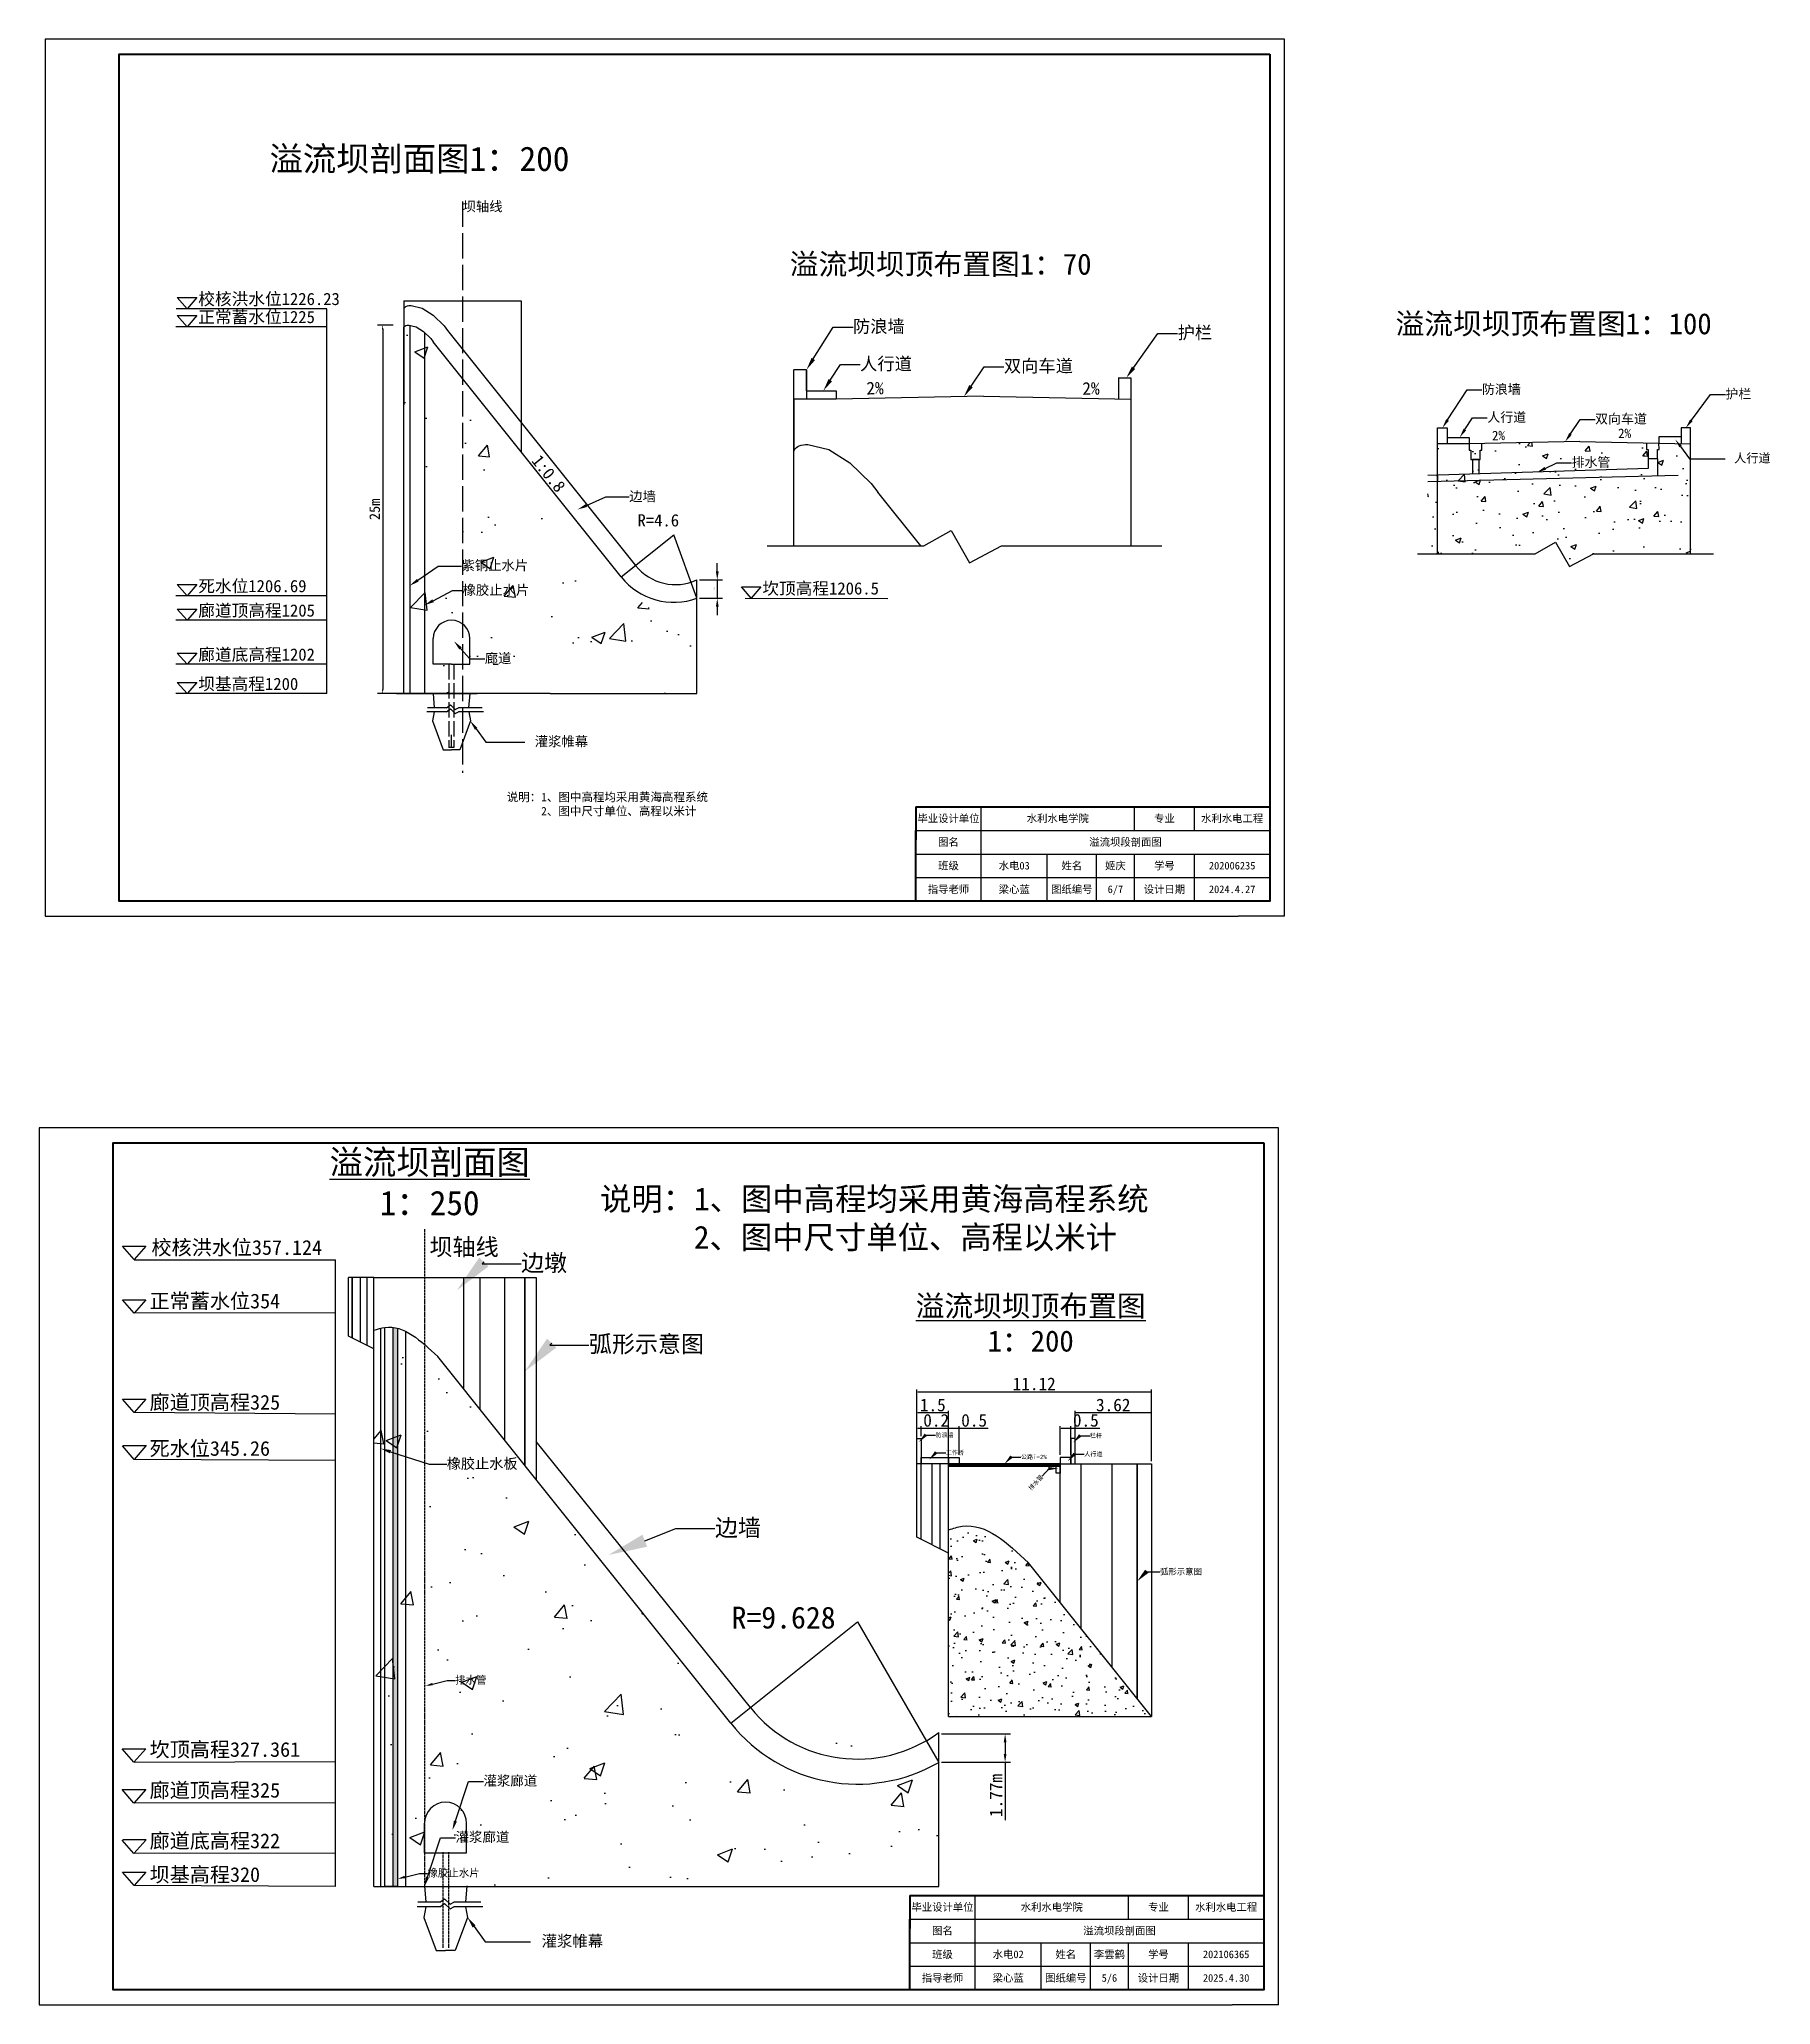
# Model space of a CAD drawing. Header units: millimetres. Extents: x 2384 to 3657, y 1019 to 1672.
# Drawn here: x 3009.5 to 3420.2, y 1205.7 to 1671.7 of the extents above; entities that cross this region are included whole.
import ezdxf
from ezdxf import colors
from ezdxf.entities.mleader import LeaderData, LeaderLine
from ezdxf.math import Vec2, Vec3

# ---------------------------------------------------------------- set-up
doc = ezdxf.new("R2010")
doc.units = ezdxf.units.MM
doc.linetypes.add('ACAD_ISO02W100', pattern=[15, 12, -3])
doc.styles.get("Standard").update_dxf_attribs({"font": 'simfang.ttf'})
doc.dimstyles.new('Annotative', dxfattribs={"dimscale": 0, "dimtxt": 0.2, "dimasz": 0.2, "dimexe": 0.5, "dimexo": 0.625, "dimgap": 0.3, "dimtad": 1, "dimlfac": 0.2, "dimdsep": 46, "dimtxsty": 'Standard', "dimcen": 2.5, "dimadec": 0, "dimazin": 0, "dimtfac": 1, "dimtmove": 0, "dimatfit": 3, "dimfxl": 1, "dimarcsym": 0})
doc.dimstyles.new('ISO-25', dxfattribs={"dimtxt": 0.2, "dimasz": 0.2, "dimexe": 1.25, "dimexo": 0.625, "dimtad": 1, "dimtxsty": 'Standard', "dimcen": 2.5, "dimadec": 0, "dimazin": 0, "dimtfac": 1, "dimtmove": 0, "dimatfit": 3, "dimfxl": 1, "dimarcsym": 0})

msp = doc.modelspace()

# ---------------------------------------------------------------- texts
for s, width, gutter_width, heights, insert, char_height, attachment_point in [('{\\fSimSun|b0|i0|c134|p2;溢流坝剖面图}1{\\fSimSun|b0|i0|c134|p2;：200}', 85.46799, 12.5, [0], (3064.101, 1646.296), 5.8, 1), ('{\\fSimSun|b0|i0|c134|p2;坝轴线}', 11.71748, 12.5, [0], (3109.909, 1633.257), 2.32, 1), ('{\\fSimSun|b0|i0|c134|p2;溢流坝坝顶布置图}1{\\fSimSun|b0|i0|c134|p2;：70}', 90.13065, 12.5, [0], (3187.529, 1620.904), 5, 1), ('{\\fSimSun|b0|i0|c134|p2;校核洪水位1226.23}', 47.27677, 12.5, [0], (3047.215, 1611.599), 2.9, 1), ('{\\fSimSun|b0|i0|c134|p2;正常蓄水位1225}', 34.034, 12.5, [0], (3047.215, 1607.318), 2.9, 1), ('{\\fSimSun|b0|i0|c134|p2;溢流坝坝顶布置图}1{\\fSimSun|b0|i0|c134|p2;：100}', 90.13065, 12.5, [0], (3331.238, 1606.769), 5, 1), ('R=4.6', 12.56414, 12.5, [0], (3151.408, 1559.112), 2.9, 1), ('{\\fSimSun|b0|i0|c134|p2;死水位1206.69}', 34.034, 12.5, [0], (3047.215, 1543.516), 2.9, 1), ('{\\fSimSun|b0|i0|c134|p2;坎顶高程1206.5}', 34.034, 12.5, [0], (3181.023, 1542.96), 2.9, 1), ('{\\fSimSun|b0|i0|c134|p2;廊道顶高程1205}', 34.034, 12.5, [0], (3047.215, 1537.718), 2.9, 1), ('{\\fSimSun|b0|i0|c134|p2;廊道底高程1202}', 34.034, 12.5, [0], (3047.215, 1527.278), 2.9, 1), ('{\\fSimSun|b0|i0|c134|p2;坝基高程1200}', 34.034, 12.5, [0], (3047.215, 1520.318), 2.9, 1), ('{\\fSimSun|b0|i0|c134|p2;说明：1、图中高程均采用黄海高程系统\\P      2、图中尺寸单位、高程以米计}', 67.23778, 1, [0], (3120.384, 1493.025), 2, 1), ('{\\fSimSun|b0|i0|c134|p2;毕业设计单位}', 15.5, 12.5, [0], (3225.172, 1487.851, 9204808), 1.8, 2), ('{\\fSimSun|b0|i0|c134|p2;水利水电学院}', 36.376, 12.5, [0], (3251.11, 1487.857, 9204808), 1.8, 2), ('{\\fSimSun|b0|i0|c134|p2;专业}', 14.215, 12.5, [0], (3276.406, 1487.857, 9204808), 1.8, 2), ('{\\fSimSun|b0|i0|c134|p2;水利水电工程}', 17.909, 12.5, [0], (3292.468, 1487.857, 9204808), 1.8, 2), ('{\\fSimSun|b0|i0|c134|p2;图名}', 15.5, 12.5, [0], (3225.172, 1482.257, 9204808), 1.8, 2), ('{\\fSimSun|b0|i0|c134|p2;溢流坝段剖面图}', 68.5, 12.5, [0], (3267.172, 1482.257, 9204808), 1.8, 2), ('{\\fSimSun|b0|i0|c134|p2;班级}', 15.5, 12.5, [0], (3225.172, 1476.657, 9204808), 1.8, 2), ('{\\fSimSun|b0|i0|c134|p2;水电}03', 15.7, 12.5, [0], (3240.772, 1476.657, 9204808), 1.8, 2), ('{\\fSimSun|b0|i0|c134|p2;姓名}', 11.63, 12.5, [0], (3254.437, 1476.657, 9204808), 1.8, 2), ('{\\fSimSun|b0|i0|c134|p2;姬庆}', 9.046, 12.5, [0], (3264.775, 1476.657, 9204808), 1.8, 2), ('{\\fSimSun|b0|i0|c134|p2;学号}', 14.215, 12.5, [0], (3276.406, 1476.657, 9204808), 1.8, 2), ('202006235', 17.909, 12.5, [0], (3292.468, 1476.657, 9204808), 1.8, 2), ('{\\fSimSun|b0|i0|c134|p2;指导老师}', 15.5, 12.5, [0], (3225.172, 1471.057, 9204808), 1.8, 2), ('{\\fSimSun|b0|i0|c134|p2;梁心蓝}', 15.7, 12.5, [0], (3240.772, 1471.057, 9204808), 1.8, 2), ('{\\fSimSun|b0|i0|c134|p2;图纸编号}', 11.63, 12.5, [0], (3254.437, 1471.057, 9204808), 1.8, 2), ('6/7', 9.046, 12.5, [0], (3264.775, 1471.057, 9204808), 1.8, 2), ('{\\fSimSun|b0|i0|c134|p2;设计日期}', 14.215, 12.5, [0], (3276.406, 1471.057, 9204808), 1.8, 2), ('2024.4.27', 17.909, 12.5, [0], (3292.468, 1471.057, 9204808), 1.8, 2), ('\\pxqc;{\\fSimSun|b0|i0|c134|p2;\\L溢流坝剖面图\\l\\P}1{\\fSimSun|b0|i0|c134|p2;：250}', 85.46799, 12.5, [0], (3059.374, 1408.344), 5.8, 1), ('{\\fSimSun|b0|i0|c134|p2;说明：1、图中高程均采用黄海高程系统\\P      2、图中尺寸单位、高程以米计}', 152.74574, 2.272, [0], (3142.516, 1399.463), 5.45214, 1), ('{\\fSimSun|b0|i0|c134|p2;校核洪水位357.124}', 42.18195, 15, [0], (3036.115, 1386.97), 3.495, 1), ('{\\fSimSun|b0|i0|c134|p2;坝轴线}', 20.2795, 21.634, [0], (3102.046, 1387.356), 4.01523, 1), ('{\\fSimSun|b0|i0|c134|p2;正常蓄水位354}', 40.8408, 15, [0], (3035.668, 1374.276), 3.495, 1), ('\\pxqc;{\\fSimSun|b0|i0|c134|p2;\\L溢流坝坝顶布置图\\P}1{\\fSimSun|b0|i0|c134|p2;：200}', 90.13065, 12.5, [0], (3199.613, 1373.874), 5, 1), ('{\\fSimSun|b0|i0|c134|p2;廊道顶高程325}', 40.8408, 15, [0], (3035.668, 1350.263), 3.495, 1), ('{\\fSimSun|b0|i0|c134|p2;死水位345.26}', 40.8408, 15, [0], (3035.668, 1339.316), 3.495, 1), ('R=9.628', 23.66778, 25.926, [0], (3173.717, 1300.051), 5.1852, 1), ('{\\fSimSun|b0|i0|c134|p2;坎顶高程327.361}', 40.8408, 15, [0], (3035.668, 1267.929), 3.495, 1), ('{\\fSimSun|b0|i0|c134|p2;廊道顶高程325}', 40.8408, 15, [0], (3035.668, 1258.263), 3.495, 1), ('{\\fSimSun|b0|i0|c134|p2;廊道底高程322}', 40.8408, 15, [0], (3035.668, 1246.263), 3.495, 1), ('{\\fSimSun|b0|i0|c134|p2;坝基高程320}', 40.8408, 15, [0], (3035.668, 1238.263), 3.495, 1), ('{\\fSimSun|b0|i0|c134|p2;毕业设计单位}', 15.5, 12.5, [0], (3223.751, 1229.692, 9204808), 1.8, 2), ('{\\fSimSun|b0|i0|c134|p2;水利水电学院}', 36.376, 12.5, [0], (3249.689, 1229.698, 9204808), 1.8, 2), ('{\\fSimSun|b0|i0|c134|p2;专业}', 14.215, 12.5, [0], (3274.985, 1229.698, 9204808), 1.8, 2), ('{\\fSimSun|b0|i0|c134|p2;水利水电工程}', 17.909, 12.5, [0], (3291.047, 1229.698, 9204808), 1.8, 2), ('{\\fSimSun|b0|i0|c134|p2;图名}', 15.5, 12.5, [0], (3223.751, 1224.098, 9204808), 1.8, 2), ('{\\fSimSun|b0|i0|c134|p2;溢流坝段剖面图}', 68.5, 12.5, [0], (3265.751, 1224.098, 9204808), 1.8, 2), ('{\\fSimSun|b0|i0|c134|p2;班级}', 15.5, 12.5, [0], (3223.751, 1218.498, 9204808), 1.8, 2), ('{\\fSimSun|b0|i0|c134|p2;水电}02', 15.7, 12.5, [0], (3239.351, 1218.498, 9204808), 1.8, 2), ('{\\fSimSun|b0|i0|c134|p2;姓名}', 11.63, 12.5, [0], (3253.016, 1218.498, 9204808), 1.8, 2), ('{\\fSimSun|b0|i0|c134|p2;李雲鹤}', 9.046, 12.5, [2.363], (3263.354, 1218.498, 9204808), 1.8, 2), ('{\\fSimSun|b0|i0|c134|p2;学号}', 14.215, 12.5, [0], (3274.985, 1218.498, 9204808), 1.8, 2), ('202106365', 17.909, 12.5, [0], (3291.047, 1218.498, 9204808), 1.8, 2), ('{\\fSimSun|b0|i0|c134|p2;指导老师}', 15.5, 12.5, [0], (3223.751, 1212.898, 9204808), 1.8, 2), ('{\\fSimSun|b0|i0|c134|p2;梁心蓝}', 15.7, 12.5, [0], (3239.351, 1212.898, 9204808), 1.8, 2), ('{\\fSimSun|b0|i0|c134|p2;图纸编号}', 11.63, 12.5, [0], (3253.016, 1212.898, 9204808), 1.8, 2), ('5/6', 9.046, 12.5, [2.242], (3263.354, 1212.898, 9204808), 1.8, 2), ('{\\fSimSun|b0|i0|c134|p2;设计日期}', 14.215, 12.5, [0], (3274.985, 1212.898, 9204808), 1.8, 2), ('2025.4.30', 17.909, 12.5, [0], (3291.047, 1212.898, 9204808), 1.8, 2)]:
    msp.add_mtext_dynamic_manual_height_columns(s, width=width, gutter_width=gutter_width, heights=heights, dxfattribs=dict(insert=insert, char_height=char_height, attachment_point=attachment_point))
for s, width, gutter_width, insert, char_height, attachment_point, rotation in [('2%', 0.3282, 12.5, (3205.678, 1590.476), 3, 1, 1.14576), ('2%', 0.3282, 12.5, (3260.987, 1590.484), 3, 3, 1.14576), ('2%', 0.24615, 9.375, (3354.09, 1578.882), 2.25, 1, 1.14576), ('2%', 0.24615, 9.375, (3387.071, 1579.458), 2.25, 3, 1.14576), ('1:0.8', 599.98418, 12.5, (3128.397, 1573.517), 2.9, 1, 308.65981)]:
    msp.add_mtext_dynamic_manual_height_columns(s, width=width, gutter_width=gutter_width, heights=[0], dxfattribs=dict(insert=insert, char_height=char_height, attachment_point=attachment_point, rotation=rotation))

# ---------------------------------------------------------------- blocks, each defined once
blk = doc.blocks.new('*D1')
at = {"color": 0, "lineweight": -2, "transparency": 16777216}
for p, q in [((3093.44, 1603.96), (3089.71, 1603.96)), ((3090.96, 1602.96), (3090.96, 1517.55)), ((3096.51, 1516.55), (3089.71, 1516.55))]:
    blk.add_line(p, q, dxfattribs=at)
at = {"color": 0, "transparency": 16777216}
for points in [[(3090.79, 1602.96), (3091.12, 1602.96), (3090.96, 1603.96)], [(3090.79, 1517.55), (3091.12, 1517.55), (3090.96, 1516.55)]]:
    blk.add_solid(points, dxfattribs=at)
at = {"layer": 'Defpoints', "color": 0, "transparency": 16777216}
for p in [(3094.06, 1603.96), (3090.96, 1516.55), (3097.14, 1516.55)]:
    blk.add_point(p, dxfattribs=at)
at = {"color": 0, "transparency": 16777216, "insert": (3089.07, 1560.25), "char_height": 2.5, "attachment_point": 5, "rotation": 90}
blk.add_mtext('25m', dxfattribs=at)
blk = doc.blocks.new('*D3')
at = {"color": 0, "lineweight": -2, "transparency": 16777216}
for p, q in [((3170.33, 1545.52), (3170.33, 1547.52)), ((3166.15, 1543.52), (3171.58, 1543.52)), ((3170.33, 1543.52), (3170.33, 1539.17)), ((3166.15, 1539.17), (3171.58, 1539.17)), ((3170.33, 1537.17), (3170.33, 1535.17))]:
    blk.add_line(p, q, dxfattribs=at)
at = {"color": 0, "transparency": 16777216}
for points in [[(3170, 1545.52), (3170.67, 1545.52), (3170.33, 1543.52)], [(3170, 1537.17), (3170.67, 1537.17), (3170.33, 1539.17)]]:
    blk.add_solid(points, dxfattribs=at)
at = {"layer": 'Defpoints', "color": 0, "transparency": 16777216}
for p in [(3165.52, 1543.52), (3165.52, 1539.17), (3170.33, 1539.17)]:
    blk.add_point(p, dxfattribs=at)
at = {"color": 0, "transparency": 16777216, "insert": (3169.61, 1541.35), "char_height": 0.2, "attachment_point": 5, "rotation": 90}
blk.add_mtext('1.25m', dxfattribs=at)
blk = doc.blocks.new('*D5')
at = {"color": 0, "lineweight": -2, "transparency": 16777216}
for p, q in [((3223.51, 1269.88), (3239.86, 1269.88)), ((3238.61, 1267.88), (3238.61, 1265.13)), ((3223.51, 1263.13), (3239.86, 1263.13)), ((3238.61, 1263.13), (3238.61, 1249.42))]:
    blk.add_line(p, q, dxfattribs=at)
at = {"color": 0, "transparency": 16777216}
for points in [[(3238.28, 1267.88), (3238.94, 1267.88), (3238.61, 1269.88)], [(3238.28, 1265.13), (3238.94, 1265.13), (3238.61, 1263.13)]]:
    blk.add_solid(points, dxfattribs=at)
at = {"layer": 'Defpoints', "color": 0, "transparency": 16777216}
for p in [(3222.89, 1269.88), (3222.89, 1263.13), (3238.61, 1263.13)]:
    blk.add_point(p, dxfattribs=at)
at = {"color": 0, "transparency": 16777216, "insert": (3236.46, 1255.27), "char_height": 0.2, "attachment_point": 5, "rotation": 90}
blk.add_mtext('{\\H15x;1.77m}', dxfattribs=at)
blk = doc.blocks.new('*D8')
at = {"color": 0, "lineweight": -2, "transparency": 16777216}
for p, q in [((3217.71, 1340.51), (3217.71, 1342.88)), ((3217.91, 1342.38), (3218.51, 1342.38)), ((3218.71, 1340.51), (3218.71, 1342.88)), ((3218.71, 1342.38), (3225.61, 1342.38))]:
    blk.add_line(p, q, dxfattribs=at)
at = {"color": 0, "transparency": 16777216}
for points in [[(3217.91, 1342.42), (3217.91, 1342.35), (3217.71, 1342.38)], [(3218.51, 1342.42), (3218.51, 1342.35), (3218.71, 1342.38)]]:
    blk.add_solid(points, dxfattribs=at)
at = {"layer": 'Defpoints', "color": 0, "transparency": 16777216}
for p in [(3218.71, 1342.38), (3217.71, 1339.88), (3218.71, 1339.88)]:
    blk.add_point(p, dxfattribs=at)
at = {"color": 0, "transparency": 16777216, "insert": (3222.26, 1344.21), "char_height": 0.2, "attachment_point": 5}
blk.add_mtext('{\\H15x;0.2}', dxfattribs=at)
blk = doc.blocks.new('*D9')
at = {"color": 0, "lineweight": -2, "transparency": 16777216}
for p, q in [((3225.21, 1336.01), (3225.21, 1342.88)), ((3225.41, 1342.38), (3227.51, 1342.38)), ((3227.71, 1336.01), (3227.71, 1342.88)), ((3227.71, 1342.38), (3234.61, 1342.38))]:
    blk.add_line(p, q, dxfattribs=at)
at = {"color": 0, "transparency": 16777216}
for points in [[(3225.41, 1342.42), (3225.41, 1342.35), (3225.21, 1342.38)], [(3227.51, 1342.42), (3227.51, 1342.35), (3227.71, 1342.38)]]:
    blk.add_solid(points, dxfattribs=at)
at = {"layer": 'Defpoints', "color": 0, "transparency": 16777216}
for p in [(3227.71, 1342.38), (3225.21, 1335.38), (3227.71, 1335.38)]:
    blk.add_point(p, dxfattribs=at)
at = {"color": 0, "transparency": 16777216, "insert": (3231.26, 1344.21), "char_height": 0.2, "attachment_point": 5}
blk.add_mtext('{\\H15x;0.5}', dxfattribs=at)
blk = doc.blocks.new('*D10')
at = {"color": 0, "lineweight": -2, "transparency": 16777216}
for p, q in [((3251.71, 1336.01), (3251.71, 1342.88)), ((3251.91, 1342.38), (3254.01, 1342.38)), ((3254.21, 1336.01), (3254.21, 1342.88)), ((3254.21, 1342.38), (3261.11, 1342.38))]:
    blk.add_line(p, q, dxfattribs=at)
at = {"color": 0, "transparency": 16777216}
for points in [[(3251.91, 1342.42), (3251.91, 1342.35), (3251.71, 1342.38)], [(3254.01, 1342.42), (3254.01, 1342.35), (3254.21, 1342.38)]]:
    blk.add_solid(points, dxfattribs=at)
at = {"layer": 'Defpoints', "color": 0, "transparency": 16777216}
for p in [(3254.21, 1342.38), (3251.71, 1335.38), (3254.21, 1335.38)]:
    blk.add_point(p, dxfattribs=at)
at = {"color": 0, "transparency": 16777216, "insert": (3257.76, 1344.21), "char_height": 0.2, "attachment_point": 5}
blk.add_mtext('{\\H15x;0.5}', dxfattribs=at)
blk = doc.blocks.new('*D11')
at = {"color": 0, "lineweight": -2, "transparency": 16777216}
for p, q in [((3255.21, 1334.51), (3255.21, 1346.52)), ((3273.11, 1346.02), (3255.41, 1346.02)), ((3273.31, 1334.51), (3273.31, 1346.52))]:
    blk.add_line(p, q, dxfattribs=at)
at = {"color": 0, "transparency": 16777216}
for points in [[(3255.41, 1346.06), (3255.41, 1345.99), (3255.21, 1346.02)], [(3273.11, 1346.06), (3273.11, 1345.99), (3273.31, 1346.02)]]:
    blk.add_solid(points, dxfattribs=at)
at = {"layer": 'Defpoints', "color": 0, "transparency": 16777216}
for p in [(3255.21, 1346.02), (3255.21, 1333.88), (3273.31, 1333.88)]:
    blk.add_point(p, dxfattribs=at)
at = {"color": 0, "transparency": 16777216, "insert": (3264.26, 1347.85), "char_height": 0.2, "attachment_point": 5}
blk.add_mtext('{\\H15x;3.62}', dxfattribs=at)
blk = doc.blocks.new('*D12')
at = {"color": 0, "lineweight": -2, "transparency": 16777216}
for p, q in [((3217.71, 1334.51), (3217.71, 1346.52)), ((3225.01, 1346.02), (3217.91, 1346.02)), ((3225.21, 1334.51), (3225.21, 1346.52))]:
    blk.add_line(p, q, dxfattribs=at)
at = {"color": 0, "transparency": 16777216}
for points in [[(3217.91, 1346.06), (3217.91, 1345.99), (3217.71, 1346.02)], [(3225.01, 1346.06), (3225.01, 1345.99), (3225.21, 1346.02)]]:
    blk.add_solid(points, dxfattribs=at)
at = {"layer": 'Defpoints', "color": 0, "transparency": 16777216}
for p in [(3217.71, 1346.02), (3217.71, 1333.88), (3225.21, 1333.88)]:
    blk.add_point(p, dxfattribs=at)
at = {"color": 0, "transparency": 16777216, "insert": (3221.46, 1347.85), "char_height": 0.2, "attachment_point": 5}
blk.add_mtext('{\\H15x;1.5}', dxfattribs=at)
blk = doc.blocks.new('*D13')
at = {"color": 0, "lineweight": -2, "transparency": 16777216}
for p, q in [((3217.71, 1334.51), (3217.71, 1351.52)), ((3217.91, 1351.02), (3273.11, 1351.02)), ((3273.31, 1334.51), (3273.31, 1351.52))]:
    blk.add_line(p, q, dxfattribs=at)
at = {"color": 0, "transparency": 16777216}
for points in [[(3217.91, 1351.06), (3217.91, 1350.99), (3217.71, 1351.02)], [(3273.11, 1351.06), (3273.11, 1350.99), (3273.31, 1351.02)]]:
    blk.add_solid(points, dxfattribs=at)
at = {"layer": 'Defpoints', "color": 0, "transparency": 16777216}
for p in [(3273.31, 1351.02), (3217.71, 1333.88), (3273.31, 1333.88)]:
    blk.add_point(p, dxfattribs=at)
at = {"color": 0, "transparency": 16777216, "insert": (3245.51, 1352.85), "char_height": 0.2, "attachment_point": 5}
blk.add_mtext('{\\H15x;11.12}', dxfattribs=at)

# ---------------------------------------------------------------- dimensions: what is measured, and where the dimension line sits
for base, p1, p2, text, override, picture, middle in [((3090.957, 1516.553), (3094.061, 1603.957), (3097.136, 1516.553), '25m', {"dimtxt": 2.5, "dimasz": 1}, '*D1', (3089.068, 1560.255)), ((3170.334, 1539.173), (3165.52, 1543.523), (3165.52, 1539.173), '1.25m', {"dimasz": 2}, '*D3', (3169.608, 1541.348)), ((3238.61, 1263.129), (3222.889, 1269.878), (3222.889, 1263.129), '{\\H15x;1.77m}', {"dimasz": 2}, '*D5', (3236.459, 1255.275))]:
    dim = msp.add_linear_dim(base=base, p1=p1, p2=p2, angle=90, text=text, dimstyle='ISO-25', override=override)
    dim.commit()
    dim.dimension.update_dxf_attribs({"geometry": picture, "text_midpoint": middle})
for base, p1, p2, picture, middle in [((3273.308, 1351.023), (3217.708, 1333.883), (3273.308, 1333.883), '*D13', (3245.508, 1352.849)), ((3217.708, 1346.023), (3225.208, 1333.883), (3217.708, 1333.883), '*D12', (3221.458, 1347.849)), ((3255.208, 1346.023), (3273.308, 1333.883), (3255.208, 1333.883), '*D11', (3264.258, 1347.849)), ((3218.708, 1342.383), (3217.708, 1339.883), (3218.708, 1339.883), '*D8', (3222.259, 1344.208)), ((3227.708, 1342.383), (3225.208, 1335.383), (3227.708, 1335.383), '*D9', (3231.259, 1344.208)), ((3254.208, 1342.383), (3251.708, 1335.383), (3254.208, 1335.383), '*D10', (3257.759, 1344.208))]:
    dim = msp.add_linear_dim(base=base, p1=p1, p2=p2, text='{\\H15x;<>}', dimstyle='Annotative')
    dim.commit()
    dim.dimension.update_dxf_attribs({"geometry": picture, "text_midpoint": middle})

# ---------------------------------------------------------------- hatches: boundary and pattern name
h = msp.add_hatch()
h.set_pattern_fill('AR-CONC', color=256, scale=0.174)
h.set_pattern_definition([(50, (-9100.73, -3899.956), (31.70013, -2.7734), [3.3147, -36.4617]), (355, (-9100.73, -3899.956), (-6.132355, 33.24389), [2.65176, -29.16946]), (100.45144, (-9098.087, -3900.187), (25.56778, 30.47049), [2.81706, -30.9877]), (46.1842, (-9100.73, -3891.117), (47.16775, -7.31537), [4.97205, -54.69255]), (96.63556, (-9096.8, -3891.727), (41.30832, 43.05215), [4.2256, -46.4816]), (351.18415, (-9100.73, -3891.117), (41.30832, 43.05215), [3.97763, -43.754]), (21, (-9096.31, -3893.327), (26.380904, -17.794144), [3.3147, -36.4617]), (326, (-9096.31, -3893.327), (10.75355, 32.04871), [2.65176, -29.16936]), (71.45144, (-9094.11, -3894.81), (37.13446, 14.25456), [2.81706, -30.98765]), (37.5, (-9100.729, -3899.956), (0.537417, 14.712577), [0, -28.815792, 0, -29.61132, 0, -29.27985]), (7.5, (-9100.729, -3899.956), (11.626621, 17.43142), [0, -16.882872, 0, -28.152852, 0, -11.15949]), (327.5, (-9110.585, -3899.956), (23.592764, -0.996801), [0, -11.049, 0, -34.47288, 0, -45.74286]), (317.5, (-9115.004, -3899.956), (25.774478, 4.42421), [0, -14.3637, 0, -22.893528, 0, -32.48406])])
h.paths.add_polyline_path([(3102.913, 1600.005), (3102.356, 1600.731), (3100.616, 1602.433), (3098.876, 1603.534), (3097.136, 1603.957, 0.0890331), (3096.425, 1603.829, 0.1692638), (3096.012, 1603.488, 0.1369666), (3095.989, 1603.403), (3095.989, 1585.041), (3095.989, 1516.553), (3130.722, 1516.553), (3169.224, 1516.553), (3169.224, 1531.22), (3169.224, 1534.88), (3169.224, 1534.88, -0.3212698), (3150.884, 1540.041)])
h = msp.add_hatch()
h.set_pattern_fill('AR-CONC', color=256, scale=0.075)
h.set_pattern_definition([(50, (572.358, 522.445), (13.66385, -1.19543), [1.42875, -15.71625]), (355, (572.358, 522.445), (-2.643257, 14.329263), [1.143, -12.573044]), (100.45144, (573.497, 522.346), (11.020594, 13.13383), [1.21425, -13.35677]), (46.1842, (572.358, 526.255), (20.33093, -3.15317), [2.14312, -23.57437]), (96.63556, (574.052, 525.992), (17.80531, 18.55696), [1.82138, -20.03517]), (351.18415, (572.358, 526.255), (17.80531, 18.55696), [1.7145, -18.85948]), (21, (574.263, 525.303), (11.37108, -7.66989), [1.42875, -15.71625]), (326, (574.263, 525.303), (4.63515, 13.8141), [1.143, -12.573]), (71.45144, (575.21, 524.664), (16.00623, 6.14421), [1.21425, -13.356745]), (37.5, (572.358, 522.445), (0.231645, 6.341628), [0, -12.4206, 0, -12.7635, 0, -12.620625]), (7.5, (572.358, 522.445), (5.011475, 7.513543), [0, -7.2771, 0, -12.13485, 0, -4.810125]), (327.5, (568.11, 522.445), (10.169295, -0.429656), [0, -4.7625, 0, -14.859, 0, -19.71675]), (317.5, (566.205, 522.445), (11.109689, 1.906987), [0, -6.19125, 0, -9.8679, 0, -14.00175])])
edge = h.paths.add_edge_path()
edge.add_line((3341.215, 1549.721), (3341.215, 1577.308))
edge.add_line((3336.454, 1549.721), (3364.342, 1549.721))
edge.add_line((3364.342, 1549.721), (3369.175, 1552.476))
edge.add_line((3369.175, 1552.476), (3372.463, 1546.709))
edge.add_line((3372.463, 1546.709), (3378.164, 1549.721))
edge.add_line((3378.164, 1549.721), (3406.691, 1549.721))
edge.add_line((3401.215, 1549.721), (3401.215, 1575.876))
edge.add_line((3374.965, 1576.333), (3401.215, 1575.808))
edge.add_line((3374.965, 1576.333), (3348.715, 1575.808))
edge.add_line((3348.715, 1575.808), (3341.215, 1575.808))
h = msp.add_hatch()
h.set_pattern_fill('AR-CONC', color=256, scale=0.2)
h.set_pattern_definition([(50, (-11818.68, -3747.998), (36.436934, -3.187817), [3.81, -41.91]), (355, (-11818.68, -3748), (-7.04868, 38.21137), [3.048, -33.52812]), (100.45144, (-11815.642, -3748.264), (29.38825, 35.02355), [3.238, -35.61805]), (46.1842, (-11818.68, -3737.84), (54.21581, -8.40847), [5.715, -62.865]), (96.63556, (-11814.16, -3738.54), (47.48083, 49.48522), [4.857, -53.42712]), (351.18415, (-11818.68, -3737.84), (47.48083, 49.48522), [4.572, -50.29195]), (21, (-11813.6, -3740.378), (30.32288, -20.45304), [3.81, -41.91]), (326, (-11813.6, -3740.38), (12.36041, 36.83759), [3.048, -33.528]), (71.45144, (-11811.07, -3742.083), (42.68328, 16.38455), [3.238, -35.61799]), (37.5, (-11818.679, -3747.998), (0.617721, 16.911008), [0, -33.1216, 0, -34.036, 0, -33.655]), (7.5, (-11818.679, -3747.998), (13.363933, 20.036115), [0, -19.4056, 0, -32.3596, 0, -12.827]), (327.5, (-11830.007, -3747.998), (27.118119, -1.145749), [0, -12.7, 0, -39.624, 0, -52.578]), (317.5, (-11835.087, -3747.998), (29.625836, 5.085298), [0, -16.51, 0, -26.3144, 0, -37.338])])
edge = h.paths.add_edge_path()
edge.add_line((3088.873, 1233.684), (3222.889, 1233.684))
edge.add_line((3222.889, 1233.684), (3222.889, 1263.129))
edge.add_arc((3203.621, 1296.47), 38.509, 218.63657, 300.02345, ccw=False)
edge.add_line((3173.541, 1272.426), (3104.009, 1359.339))
edge.add_spline(control_points=[(3104.009, 1359.339), (3100.019, 1363.113), (3095.279, 1367.595), (3089.747, 1365.864), (3088.873, 1365.59)], knot_values=[0, 0, 0, 0, 14.3165465, 17.0023378, 17.0023378, 17.0023378, 17.0023378], degree=3, periodic=0)
edge.add_line((3088.873, 1365.59), (3088.873, 1233.684))
h = msp.add_hatch()
h.set_pattern_fill('EARTH', color=256, scale=0.2)
h.set_pattern_definition([(0, (-11075.3991, -4605.0068), (1.27, 1.27), [1.27, -1.27]), (0, (-11075.3991, -4604.5305), (1.27, 1.27), [1.27, -1.27]), (0, (-11075.3991, -4604.0543), (1.27, 1.27), [1.27, -1.27]), (90, (-11075.2404, -4603.8955), (-1.27, 1.27), [1.27, -1.27]), (90, (-11074.7641, -4603.8955), (-1.27, 1.27), [1.27, -1.27]), (90, (-11074.2879, -4603.8955), (-1.27, 1.27), [1.27, -1.27])])
h.paths.add_polyline_path([(3094.473, 1366.061), (3094.251, 1366.116), (3093.964, 1366.178), (3093.676, 1366.229), (3093.473, 1366.258), (3093.473, 1233.684), (3094.473, 1233.684)])
h = msp.add_hatch()
h.set_pattern_fill('EARTH', color=256, scale=0.1)
h.set_pattern_definition([(0, (-15011.80695, -4621.4205), (0.635, 0.635), [0.635, -0.635]), (0, (-15011.80695, -4621.1824), (0.635, 0.635), [0.635, -0.635]), (0, (-15011.80695, -4620.9443), (0.635, 0.635), [0.635, -0.635]), (90, (-15011.7276, -4620.8649), (-0.635, 0.635), [0.635, -0.635]), (90, (-15011.48945, -4620.8649), (-0.635, 0.635), [0.635, -0.635]), (90, (-15011.2513, -4620.8649), (-0.635, 0.635), [0.635, -0.635])])
h.paths.add_polyline_path([(3225.208, 1333.883), (3225.208, 1333.383), (3251.708, 1333.383), (3251.708, 1333.883)])
h = msp.add_hatch()
h.set_pattern_fill('AR-CONC', color=256, scale=0.05)
h.set_pattern_definition([(50, (-15011.807, -4621.4205), (9.1092334, -0.7969543), [0.9525, -10.4775]), (355, (-15011.807, -4621.4205), (-1.762171, 9.5528423), [0.762, -8.382029]), (100.451445, (-15011.048, -4621.487), (7.3470624, 8.7558876), [0.8095004, -8.9045122]), (46.1842, (-15011.807, -4618.88), (13.553952, -2.1021164), [1.42875, -15.71625]), (96.63556, (-15010.677, -4619.056), (11.870207, 12.371306), [1.214251, -13.35678]), (351.18415, (-15011.807, -4618.88), (11.870207, 12.371306), [1.142998, -12.572987]), (21, (-15010.537, -4619.5155), (7.5807196, -5.11326), [0.9525, -10.4775]), (326, (-15010.537, -4619.5155), (3.0901014, 9.2093983), [0.762, -8.382]), (71.451445, (-15009.905, -4619.942), (10.670821, 4.0961384), [0.8095004, -8.904497]), (37.5, (-15011.807, -4621.4205), (0.15443016, 4.22775194), [0, -8.2804, 0, -8.509, 0, -8.41375]), (7.5, (-15011.807, -4621.4205), (3.3409831, 5.0090287), [0, -4.8514, 0, -8.0899, 0, -3.20675]), (327.5, (-15014.639, -4621.4205), (6.77952976, -0.2864372), [0, -3.175, 0, -9.906, 0, -13.1445]), (317.5, (-15015.909, -4621.4205), (7.406459, 1.2713246), [0, -4.1275, 0, -6.5786, 0, -9.3345])])
edge = h.paths.add_edge_path()
edge.add_line((3225.208, 1273.975), (3225.208, 1318.263))
edge.add_spline(control_points=[(3225.208, 1318.263), (3226.3, 1318.605), (3233.216, 1320.769), (3239.14, 1315.166), (3244.129, 1310.449)], knot_values=[0, 0, 0, 0, 3.3572391, 21.2529222, 21.2529222, 21.2529222, 21.2529222], degree=3, periodic=0)
edge.add_line((3244.129, 1310.449), (3273.308, 1273.975))
edge.add_line((3273.308, 1273.975), (3225.208, 1273.975))

# ---------------------------------------------------------------- linework, layer by layer
for p, q in [((3304.922, 1671.717, 9204808), (3010.922, 1671.717, 9204808)), ((3010.922, 1671.717, 9204808), (3010.922, 1463.817, 9204808)), ((3304.922, 1463.817, 9204808), (3304.922, 1671.717, 9204808)), ((3042.231, 1610.486), (3046.871, 1610.486)), ((3044.551, 1607.833), (3042.231, 1610.486)), ((3046.871, 1610.486), (3044.551, 1607.833)), ((3095.989, 1609.674), (3123.829, 1609.674)), ((3095.989, 1609.674), (3097.38, 1609.674)), ((3095.989, 1609.674), (3095.995, 1603.447)), ((3097.38, 1609.674), (3100.86, 1609.674)), ((3123.829, 1609.674), (3123.829, 1573.861)), ((3077.705, 1603.553), (3041.917, 1603.553)), ((3077.705, 1607.833), (3042.008, 1607.833)), ((3042.231, 1606.206), (3046.871, 1606.206)), ((3044.551, 1603.553), (3042.231, 1606.206)), ((3046.871, 1606.206), (3044.551, 1603.553)), ((3077.705, 1603.553), (3077.705, 1607.833)), ((3077.705, 1571.015), (3077.705, 1603.553)), ((3095.989, 1516.553), (3095.989, 1603.403)), ((3095.989, 1603.403), (3095.989, 1585.041)), ((3097.38, 1603.897), (3097.38, 1516.553)), ((3100.86, 1602.194), (3100.86, 1516.553)), ((3147.545, 1544.215), (3102.913, 1600.005)), ((3106.346, 1602.678), (3150.942, 1546.933)), ((3188.51, 1588.377), (3188.51, 1593.377)), ((3191.51, 1593.377), (3188.51, 1593.377)), ((3191.51, 1593.377), (3191.51, 1588.377)), ((3191.51, 1588.377), (3191.51, 1593.377)), ((3268.51, 1591.377), (3265.433, 1591.377)), ((3265.515, 1591.377), (3265.518, 1586.437)), ((3268.51, 1586.377), (3268.51, 1591.377)), ((3268.51, 1586.377), (3268.51, 1591.377)), ((3095.989, 1516.553), (3095.989, 1585.041)), ((3188.51, 1551.594), (3188.51, 1588.377)), ((3198.51, 1586.377), (3188.51, 1586.377)), ((3188.51, 1586.377), (3188.51, 1574.077)), ((3191.51, 1588.377), (3198.51, 1588.377)), ((3191.51, 1588.377), (3191.51, 1586.377)), ((3198.51, 1588.377), (3198.51, 1586.377)), ((3233.51, 1587.077), (3198.51, 1586.377)), ((3233.51, 1587.077), (3268.51, 1586.377)), ((3268.51, 1551.594), (3268.51, 1586.468)), ((3188.51, 1576.463), (3188.51, 1574.463)), ((3341.215, 1575.808), (3341.215, 1579.558)), ((3341.215, 1579.558), (3343.465, 1579.558)), ((3341.215, 1549.721), (3341.215, 1577.308)), ((3348.715, 1575.808), (3341.215, 1575.808)), ((3343.465, 1579.558), (3343.465, 1575.808)), ((3343.465, 1577.308), (3348.715, 1577.308)), ((3348.715, 1577.308), (3348.715, 1575.808)), ((3374.965, 1576.333), (3348.715, 1575.808)), ((3348.715, 1575.808), (3348.715, 1574.308)), ((3351.715, 1574.308), (3351.683, 1575.867)), ((3374.965, 1576.333), (3401.215, 1575.808)), ((3390.745, 1576.017), (3390.75, 1574.458)), ((3393.75, 1574.458), (3393.718, 1576.017)), ((3398.97, 1577.458), (3393.72, 1577.458)), ((3393.72, 1577.458), (3393.72, 1575.958)), ((3401.215, 1579.558), (3398.968, 1579.556)), ((3398.968, 1579.556), (3398.971, 1575.853)), ((3401.215, 1575.808), (3401.215, 1579.558)), ((3401.215, 1549.721), (3401.215, 1575.876)), ((3077.705, 1537.433), (3077.705, 1571.015)), ((3348.715, 1574.308), (3349.09, 1574.308)), ((3349.09, 1574.308), (3349.09, 1572.058)), ((3349.09, 1572.058), (3351.34, 1572.058)), ((3350.965, 1572.058), (3349.465, 1572.058)), ((3349.465, 1572.058), (3349.465, 1568.643)), ((3350.215, 1572.058), (3350.965, 1572.058)), ((3350.965, 1572.058), (3350.965, 1568.691)), ((3351.34, 1572.058), (3351.34, 1574.308)), ((3351.34, 1574.308), (3351.715, 1574.308)), ((3390.75, 1574.458), (3391.125, 1574.458)), ((3391.125, 1574.458), (3391.125, 1572.208)), ((3391.125, 1572.208), (3391.125, 1569.955)), ((3393.375, 1572.208), (3391.125, 1572.208)), ((3393.375, 1572.208), (3393.375, 1574.458)), ((3393.375, 1574.458), (3393.75, 1574.458)), ((3393.375, 1572.208), (3393.407, 1568.267)), ((3391.125, 1569.955), (3338.907, 1568.311)), ((3338.907, 1566.881), (3398.251, 1568.39)), ((3341.215, 1568.372), (3341.215, 1566.872)), ((3218.584, 1551.594), (3208.408, 1564.315)), ((3147.545, 1544.215), (3160.045, 1554.215)), ((3165.52, 1539.173), (3160.045, 1554.215)), ((3219.347, 1551.594), (3225.791, 1555.268)), ((3225.791, 1555.268), (3230.174, 1547.579)), ((3364.342, 1549.721), (3369.175, 1552.476)), ((3369.175, 1552.476), (3372.463, 1546.709)), ((3182.162, 1551.594), (3219.347, 1551.594)), ((3230.174, 1547.579), (3237.776, 1551.594)), ((3237.776, 1551.594), (3275.812, 1551.594)), ((3336.454, 1549.721), (3364.342, 1549.721)), ((3372.463, 1546.709), (3378.164, 1549.721)), ((3378.164, 1549.721), (3406.691, 1549.721)), ((3147.545, 1544.215), (3150.942, 1546.933)), ((3165.52, 1539.173), (3165.52, 1543.523)), ((3077.705, 1539.75), (3041.917, 1539.75)), ((3042.231, 1542.403), (3046.871, 1542.403)), ((3044.551, 1539.75), (3042.231, 1542.403)), ((3046.871, 1542.403), (3044.551, 1539.75)), ((3077.705, 1516.553), (3077.705, 1539.834)), ((3165.52, 1516.553), (3165.52, 1539.173)), ((3176.04, 1541.847), (3180.68, 1541.847)), ((3178.36, 1539.194), (3176.04, 1541.847)), ((3176.984, 1539.162), (3210.803, 1539.129)), ((3180.68, 1541.847), (3178.36, 1539.194)), ((3077.705, 1533.953), (3041.917, 1533.953)), ((3042.231, 1536.606), (3046.871, 1536.606)), ((3044.551, 1533.953), (3042.231, 1536.606)), ((3046.871, 1536.606), (3044.551, 1533.953)), ((3077.705, 1530.473), (3077.705, 1537.433)), ((3077.705, 1526.993), (3077.705, 1530.473)), ((3102.949, 1523.513), (3102.949, 1529.603)), ((3111.649, 1523.513), (3111.649, 1529.603)), ((3042.231, 1526.166), (3046.871, 1526.166)), ((3044.551, 1523.513), (3042.231, 1526.166)), ((3046.871, 1526.166), (3044.551, 1523.513)), ((3077.705, 1516.553), (3077.705, 1526.993)), ((3077.705, 1523.513), (3041.917, 1523.513)), ((3107.299, 1523.513), (3102.949, 1523.513)), ((3107.299, 1523.513), (3111.649, 1523.513)), ((3118.318, 1523.494), (3117.158, 1523.494)), ((3117.739, 1523.513), (3118.318, 1523.494)), ((3077.705, 1516.553), (3041.917, 1516.553)), ((3042.231, 1519.206), (3046.871, 1519.206)), ((3044.551, 1516.553), (3042.231, 1519.206)), ((3046.871, 1519.206), (3044.551, 1516.553)), ((3094.249, 1516.553), (3095.989, 1516.553)), ((3130.722, 1516.553), (3095.989, 1516.553)), ((3095.989, 1516.553), (3113.389, 1516.553)), ((3095.989, 1516.553), (3102.949, 1516.553)), ((3102.915, 1516.553), (3103.178, 1513.213)), ((3111.616, 1516.553), (3111.353, 1513.213)), ((3130.722, 1516.553), (3165.52, 1516.553)), ((3106.089, 1512.259), (3101.421, 1512.259)), ((3106.089, 1513.213), (3101.577, 1513.213)), ((3103.174, 1512.259), (3102.771, 1510.077)), ((3102.771, 1510.077), (3105.308, 1503.246)), ((3106.089, 1513.213), (3107.062, 1513.887)), ((3106.089, 1512.259), (3107.062, 1512.933)), ((3107.062, 1513.887), (3108.171, 1512.799)), ((3107.062, 1512.933), (3108.171, 1511.845)), ((3108.171, 1512.799), (3108.949, 1513.213)), ((3108.171, 1511.845), (3108.949, 1512.259)), ((3114.52, 1513.213), (3108.949, 1513.213)), ((3114.915, 1512.259), (3108.949, 1512.259)), ((3111.76, 1510.077), (3109.223, 1503.246)), ((3111.358, 1512.259), (3111.76, 1510.077)), ((3107.266, 1503.8), (3107.266, 1506.794)), ((3105.308, 1503.246), (3107.266, 1503.246)), ((3107.846, 1503.8), (3106.686, 1503.8)), ((3109.223, 1503.246), (3107.266, 1503.246)), ((3217.422, 1467.317, 9204808), (3217.422, 1489.717, 9204808)), ((3217.422, 1489.717, 9204808), (3217.422, 1487.857, 9204808)), ((3217.422, 1489.717, 9204808), (3217.422, 1487.851, 9204808)), ((3232.922, 1467.317, 9204808), (3232.922, 1489.717, 9204808)), ((3269.298, 1484.117, 9204808), (3269.298, 1489.717, 9204808)), ((3283.513, 1484.117, 9204808), (3283.513, 1489.717, 9204808)), ((3217.422, 1484.117, 9204808), (3301.422, 1484.117, 9204808)), ((3217.422, 1484.117, 9204808), (3217.422, 1482.257, 9204808)), ((3217.422, 1478.517, 9204808), (3301.422, 1478.517, 9204808)), ((3217.422, 1478.517, 9204808), (3217.422, 1476.657, 9204808)), ((3248.622, 1467.317, 9204808), (3248.622, 1478.517, 9204808)), ((3260.252, 1467.317, 9204808), (3260.252, 1478.517, 9204808)), ((3269.298, 1467.317, 9204808), (3269.298, 1478.517, 9204808)), ((3283.513, 1467.317, 9204808), (3283.513, 1478.517, 9204808)), ((3217.422, 1472.917, 9204808), (3301.422, 1472.917, 9204808)), ((3217.422, 1472.917, 9204808), (3217.422, 1471.057, 9204808)), ((3010.922, 1463.817, 9204808), (3293.86, 1463.817, 9204808)), ((3304.922, 1463.817, 9204808), (3293.86, 1463.817, 9204808)), ((3303.501, 1413.558, 9204808), (3009.501, 1413.558, 9204808)), ((3009.501, 1413.558, 9204808), (3009.501, 1205.658, 9204808)), ((3303.501, 1205.658, 9204808), (3303.501, 1413.558, 9204808)), ((3029.207, 1385.547), (3034.799, 1385.547)), ((3032.003, 1382.35), (3029.207, 1385.547)), ((3034.799, 1385.547), (3032.003, 1382.35)), ((3079.762, 1382.235), (3032.01, 1382.235)), ((3079.762, 1233.684), (3079.762, 1382.314)), ((3082.873, 1364.169), (3082.873, 1378.086)), ((3088.873, 1378.086), (3082.873, 1378.086)), ((3083.74, 1378.086), (3083.74, 1363.738)), ((3083.74, 1363.738), (3083.74, 1378.086)), ((3085.737, 1362.746), (3085.737, 1378.086)), ((3087.293, 1361.973), (3087.293, 1378.086)), ((3088.873, 1365.59), (3088.873, 1378.086)), ((3088.873, 1378.086), (3112.873, 1378.086)), ((3088.873, 1369.684), (3088.873, 1376.764)), ((3110.175, 1351.632), (3110.175, 1378.086)), ((3112.873, 1378.086), (3127.353, 1378.086)), ((3114.047, 1346.791), (3114.047, 1378.086)), ((3119.92, 1339.451), (3119.92, 1378.086)), ((3124.649, 1333.539), (3124.649, 1378.086)), ((3124.649, 1378.086), (3124.649, 1333.539)), ((3127.353, 1378.086), (3127.353, 1330.16)), ((3029.207, 1372.841), (3034.799, 1372.841)), ((3032.003, 1369.644), (3029.207, 1372.841)), ((3034.799, 1372.841), (3032.003, 1369.644)), ((3079.762, 1369.627), (3032.01, 1369.695)), ((3088.873, 1233.684), (3088.873, 1365.59)), ((3090.473, 1366.057), (3090.473, 1233.684)), ((3091.473, 1233.684), (3091.473, 1366.255)), ((3094.473, 1366.062), (3094.473, 1233.684)), ((3088.873, 1361.187), (3082.873, 1364.169)), ((3096.473, 1233.684), (3096.473, 1365.298)), ((3173.541, 1272.426), (3104.009, 1359.339)), ((3029.214, 1349.286), (3034.806, 1349.286)), ((3032.01, 1346.089), (3029.214, 1349.286)), ((3034.806, 1349.286), (3032.01, 1346.089)), ((3079.762, 1345.726), (3032.01, 1346.089)), ((3032.01, 1334.961), (3029.214, 1338.158)), ((3029.338, 1338.3), (3034.93, 1338.3)), ((3034.806, 1338.158), (3032.01, 1334.961)), ((3178.178, 1276.133), (3127.353, 1339.216)), ((3217.708, 1333.883), (3217.708, 1339.883)), ((3217.708, 1339.883), (3218.708, 1339.883)), ((3218.708, 1339.883), (3218.708, 1333.883)), ((3255.208, 1339.883), (3254.208, 1339.883)), ((3254.208, 1339.883), (3254.208, 1333.883)), ((3255.208, 1333.883), (3255.208, 1339.883)), ((3079.762, 1334.726), (3032.01, 1334.972)), ((3217.708, 1316.487), (3217.708, 1333.883)), ((3225.208, 1333.883), (3217.708, 1333.883)), ((3218.708, 1315.99), (3218.708, 1333.883)), ((3221.288, 1314.707), (3221.288, 1333.883)), ((3223.233, 1313.741), (3223.233, 1333.883)), ((3225.208, 1318.263), (3225.208, 1333.883)), ((3225.208, 1333.883), (3255.208, 1333.883)), ((3225.208, 1333.883), (3225.208, 1333.383)), ((3225.208, 1333.383), (3251.708, 1333.383)), ((3250.708, 1331.673), (3250.708, 1333.883)), ((3251.708, 1300.975), (3251.708, 1333.883)), ((3251.708, 1333.883), (3251.708, 1331.673)), ((3255.208, 1333.883), (3273.308, 1333.883)), ((3256.676, 1294.765), (3256.676, 1333.883)), ((3264.016, 1285.589), (3264.016, 1333.883)), ((3269.929, 1278.199), (3269.929, 1333.883)), ((3269.929, 1333.883), (3269.929, 1278.199)), ((3273.308, 1333.883), (3273.308, 1273.975)), ((3225.208, 1323.38), (3225.208, 1332.23)), ((3251.708, 1331.673), (3250.708, 1331.673)), ((3225.208, 1312.76), (3217.708, 1316.487)), ((3225.208, 1273.975), (3225.208, 1318.263)), ((3273.308, 1273.975), (3244.129, 1310.449)), ((3173.541, 1272.426), (3203.621, 1296.47)), ((3203.621, 1296.47), (3222.889, 1263.129)), ((3173.541, 1272.426), (3179.071, 1276.847)), ((3225.208, 1273.975), (3273.308, 1273.975)), ((3222.889, 1263.129), (3222.889, 1270.209)), ((3029.171, 1266.346), (3034.763, 1266.346)), ((3031.967, 1263.149), (3029.171, 1266.346)), ((3034.763, 1266.346), (3031.967, 1263.149)), ((3079.762, 1263.226), (3032.01, 1263.094)), ((3222.889, 1233.684), (3222.889, 1263.129)), ((3029.171, 1256.679), (3034.763, 1256.679)), ((3031.967, 1253.482), (3029.171, 1256.679)), ((3034.763, 1256.679), (3031.967, 1253.482)), ((3079.762, 1253.56), (3032.01, 1253.427)), ((3031.967, 1241.482), (3029.171, 1244.679)), ((3029.295, 1244.821), (3034.887, 1244.821)), ((3034.763, 1244.679), (3031.967, 1241.482)), ((3100.873, 1241.684), (3100.873, 1248.684)), ((3110.873, 1241.684), (3110.873, 1248.684)), ((3079.762, 1241.581), (3032.01, 1241.51)), ((3100.873, 1241.684), (3110.873, 1241.684)), ((3029.214, 1237.118), (3034.806, 1237.118)), ((3032.01, 1233.921), (3029.214, 1237.118)), ((3034.806, 1237.118), (3032.01, 1233.921)), ((3079.762, 1233.684), (3032.01, 1233.921)), ((3088.873, 1233.684), (3222.889, 1233.684)), ((3088.873, 1233.684), (3112.873, 1233.684)), ((3090.473, 1233.684), (3091.473, 1233.684)), ((3093.473, 1233.684), (3091.473, 1233.684)), ((3093.473, 1233.684), (3091.473, 1233.684)), ((3094.473, 1233.684), (3093.473, 1233.684)), ((3094.473, 1233.684), (3096.473, 1233.684)), ((3100.873, 1233.818), (3101.176, 1229.969)), ((3104.531, 1229.969), (3105.652, 1230.746)), ((3105.652, 1230.746), (3106.93, 1229.491)), ((3110.901, 1233.818), (3110.598, 1229.969)), ((3216.001, 1209.158, 9204808), (3216.001, 1231.558, 9204808)), ((3216.001, 1231.558, 9204808), (3216.001, 1229.698, 9204808)), ((3216.001, 1231.558, 9204808), (3216.001, 1229.692, 9204808)), ((3231.501, 1209.158, 9204808), (3231.501, 1231.558, 9204808)), ((3267.877, 1225.958, 9204808), (3267.877, 1231.558, 9204808)), ((3282.092, 1225.958, 9204808), (3282.092, 1231.558, 9204808)), ((3104.531, 1228.869), (3099.151, 1228.869)), ((3104.531, 1229.969), (3099.33, 1229.969)), ((3101.17, 1228.869), (3100.707, 1226.355)), ((3100.707, 1226.355), (3103.63, 1218.48)), ((3104.531, 1228.869), (3105.652, 1229.647)), ((3105.652, 1229.647), (3106.93, 1228.392)), ((3106.93, 1229.491), (3107.827, 1229.969)), ((3106.93, 1228.392), (3107.827, 1228.869)), ((3114.248, 1229.969), (3107.827, 1229.969)), ((3114.704, 1228.869), (3107.827, 1228.869)), ((3111.067, 1226.355), (3108.143, 1218.48)), ((3110.604, 1228.869), (3111.067, 1226.355)), ((3216.001, 1225.958, 9204808), (3300.001, 1225.958, 9204808)), ((3216.001, 1225.958, 9204808), (3216.001, 1224.098, 9204808)), ((3103.63, 1218.48), (3105.887, 1218.48)), ((3108.143, 1218.48), (3105.887, 1218.48)), ((3216.001, 1220.358, 9204808), (3300.001, 1220.358, 9204808)), ((3216.001, 1220.358, 9204808), (3216.001, 1218.498, 9204808)), ((3247.201, 1209.158, 9204808), (3247.201, 1220.358, 9204808)), ((3258.831, 1209.158, 9204808), (3258.831, 1220.358, 9204808)), ((3267.877, 1209.158, 9204808), (3267.877, 1220.358, 9204808)), ((3282.092, 1209.158, 9204808), (3282.092, 1220.358, 9204808)), ((3216.001, 1214.758, 9204808), (3300.001, 1214.758, 9204808)), ((3216.001, 1214.758, 9204808), (3216.001, 1212.898, 9204808)), ((3009.501, 1205.658, 9204808), (3292.439, 1205.658, 9204808)), ((3303.501, 1205.658, 9204808), (3292.439, 1205.658, 9204808))]:
    msp.add_line(p, q)
at = {"linetype": 'ACAD_ISO02W100', "ltscale": 0.5}
msp.add_line((3109.909, 1633.257), (3109.909, 1497.798), dxfattribs=at)
at = {"linetype": 'ACAD_ISO02W100', "ltscale": 0.3}
for p, q in [((3106.686, 1523.513), (3106.686, 1503.8)), ((3107.846, 1523.513), (3107.846, 1503.8))]:
    msp.add_line(p, q, dxfattribs=at)
at = {"lineweight": 40}
for p, q in [((3217.422, 1489.717, 9204808), (3301.422, 1489.717, 9204808)), ((3217.422, 1489.717, 9204808), (3217.422, 1481.851, 9204808)), ((3217.422, 1478.517, 9204808), (3217.422, 1484.117, 9204808)), ((3217.422, 1472.917, 9204808), (3217.422, 1478.517, 9204808)), ((3217.422, 1467.317, 9204808), (3217.422, 1472.917, 9204808)), ((3216.001, 1231.558, 9204808), (3300.001, 1231.558, 9204808)), ((3216.001, 1231.558, 9204808), (3216.001, 1223.692, 9204808)), ((3216.001, 1220.358, 9204808), (3216.001, 1225.958, 9204808)), ((3216.001, 1214.758, 9204808), (3216.001, 1220.358, 9204808)), ((3216.001, 1209.158, 9204808), (3216.001, 1214.758, 9204808))]:
    msp.add_line(p, q, dxfattribs=at)
at = {"linetype": 'ACAD_ISO02W100', "ltscale": 0.05}
for p, q in [((3100.873, 1389.541), (3100.873, 1233.684)), ((3105.218, 1241.841), (3105.218, 1219.12)), ((3106.555, 1241.841), (3106.555, 1219.12))]:
    msp.add_line(p, q, dxfattribs=at)
at = {"lineweight": 40, "elevation": 9204808}
for points in [[(3301.422, 1668.217), (3301.422, 1467.317), (3028.422, 1467.317), (3028.422, 1668.217)], [(3300.001, 1410.058), (3300.001, 1209.158), (3027.001, 1209.158), (3027.001, 1410.058)]]:
    msp.add_lwpolyline(points, close=True, dxfattribs=at)
for points in [[(3095.99, 1607.894, -0.0080783), (3095.994, 1607.901, -0.169626), (3096.615, 1608.414, -0.0888917), (3097.68, 1608.605), (3100.29, 1607.971), (3102.9, 1606.319), (3105.51, 1603.766), (3106.346, 1602.678)], [(3095.989, 1603.403, -0.1369666), (3096.012, 1603.488, -0.169626), (3096.426, 1603.83, -0.0888917), (3097.136, 1603.957), (3098.876, 1603.534), (3100.616, 1602.433), (3102.356, 1600.731), (3102.913, 1600.005)], [(3188.51, 1574.077, -0.1369666), (3188.578, 1574.321, -0.169626), (3189.768, 1575.303, -0.0888917), (3191.808, 1575.669), (3196.808, 1574.455), (3201.808, 1571.291), (3206.808, 1566.399), (3208.408, 1564.315)]]:
    msp.add_lwpolyline(points, format="xyb")
for points in [[(3093.473, 1233.684), (3093.473, 1366.259)], [(3218.708, 1333.883), (3218.708, 1335.383), (3225.208, 1335.383), (3225.208, 1333.883)], [(3225.208, 1333.883), (3225.208, 1335.383), (3227.708, 1335.383), (3227.708, 1333.883)], [(3225.208, 1333.883), (3225.208, 1333.383), (3251.708, 1333.383), (3251.708, 1333.883), (3225.208, 1333.883)], [(3254.208, 1333.883), (3254.208, 1335.383), (3251.708, 1335.383), (3251.708, 1333.883)]]:
    msp.add_lwpolyline(points)
for centre, radius, start, end in [((3160.045, 1554.215), 16.008, 218.65981, 290), ((3160.412, 1554.553), 12.156, 218.82245, 294.84785), ((3107.299, 1529.603), 4.35, 0, 180), ((3203.621, 1296.47), 38.509, 218.63657, 300.02345), ((3203.621, 1296.47), 32.572, 218.63657, 306.26727), ((3105.873, 1248.684), 5, 0, 180)]:
    msp.add_arc(centre, radius, start, end)
for points in [[(3088.873, 1365.59), (3091.475, 1366.256), (3104.009, 1359.339)], [(3225.208, 1318.263), (3228.46, 1319.095), (3244.129, 1310.449)]]:
    msp.add_spline(points, degree=3)

msp.set_redraw_order([(e.dxf.handle, doc.entitydb.next_handle()) for e in msp.query("TEXT MTEXT ATTDEF DIMENSION ARC_DIMENSION")])  # texts and dimensions are drawn at this point

# ---------------------------------------------------------------- leaders
ml = msp.add_multileader_mtext('Standard')
ml.set_content('{\\fSimSun|b0|i0|c134|p2;防浪墙} ', color=256)
ml.set_leader_properties()
ml.build(insert=Vec2(0, 0))
ml.multileader.update_dxf_attribs({"arrow_head_size": 3})
ctx = ml.context
ctx.base_point, ctx.char_height, ctx.arrow_head_size, ctx.landing_gap_size, ctx.plane_origin = Vec3(3202.532, 1603.441), 3, 3, 0, Vec3(3191.51, 1600.377)
notes = []
notes.append((ctx, [(0, (1, 1, 0), (3197.85, 1603.441), (1, 0), 4.681, [(0, [(3191.51, 1593.377)], 0, [])])]))
ctx.mtext.insert, ctx.mtext.flow_direction = Vec3(3202.532, 1605.15), 5
ml = msp.add_multileader_mtext('Standard')
ml.set_content('{\\fSimSun|b0|i0|c134|p2;护栏} ', color=256)
ml.set_leader_properties()
ml.build(insert=Vec2(0, 0))
ml.multileader.update_dxf_attribs({"arrow_head_size": 3})
ctx = ml.context
ctx.base_point, ctx.char_height, ctx.arrow_head_size, ctx.landing_gap_size, ctx.plane_origin = Vec3(3279.532, 1601.956), 3, 3, 0, Vec3(3268.51, 1598.893)
notes.append((ctx, [(0, (1, 1, 0), (3274.85, 1601.956), (1, 0), 4.681, [(0, [(3267.342, 1591.377)], 0, [])])]))
ctx.mtext.insert, ctx.mtext.flow_direction = Vec3(3279.532, 1603.666), 5
ml = msp.add_multileader_mtext('Standard')
ml.set_content('{\\fSimSun|b0|i0|c134|p2;人行道} ', color=256)
ml.set_leader_properties()
ml.build(insert=Vec2(0, 0))
ml.multileader.update_dxf_attribs({"arrow_head_size": 3})
ctx = ml.context
ctx.base_point, ctx.char_height, ctx.arrow_head_size, ctx.landing_gap_size, ctx.plane_origin = Vec3(3204.22, 1594.579), 3, 3, 0, Vec3(3195.503, 1588.377)
notes.append((ctx, [(0, (1, 1, 0), (3199.538, 1594.579), (1, 0), 4.681, [(0, [(3195.503, 1588.377)], 0, [])])]))
ctx.mtext.insert, ctx.mtext.flow_direction = Vec3(3204.22, 1596.289), 5
ml = msp.add_multileader_mtext('Standard')
ml.set_content('{\\fSimSun|b0|i0|c134|p2;双向车道} ', color=256)
ml.set_leader_properties()
ml.build(insert=Vec2(0, 0))
ml.multileader.update_dxf_attribs({"arrow_head_size": 3})
ctx = ml.context
ctx.base_point, ctx.char_height, ctx.arrow_head_size, ctx.landing_gap_size, ctx.plane_origin = Vec3(3238.321, 1594.059), 3, 3, 0, Vec3(3228.835, 1586.984)
notes.append((ctx, [(0, (1, 1, 0), (3233.639, 1594.059), (1, 0), 4.681, [(0, [(3228.835, 1586.984)], 0, [])])]))
ctx.mtext.insert, ctx.mtext.flow_direction = Vec3(3238.321, 1595.777), 5
ml = msp.add_multileader_mtext('Standard')
ml.set_content('{\\fSimSun|b0|i0|c134|p2;防浪墙} ', color=256)
ml.set_leader_properties()
ml.build(insert=Vec2(0, 0))
ml.multileader.update_dxf_attribs({"arrow_head_size": 2.25})
ctx = ml.context
ctx.base_point, ctx.char_height, ctx.arrow_head_size, ctx.landing_gap_size, ctx.plane_origin = Vec3(3351.731, 1588.606), 2.25, 2.25, 0, Vec3(3343.465, 1586.308)
notes.append((ctx, [(0, (1, 1, 0), (3348.22, 1588.606), (1, 0), 3.511, [(0, [(3342.34, 1579.558)], 0, [])])]))
ctx.mtext.insert, ctx.mtext.flow_direction = Vec3(3351.731, 1589.888), 5
ml = msp.add_multileader_mtext('Standard')
ml.set_content('{\\fSimSun|b0|i0|c134|p2;护栏} ', color=256)
ml.set_leader_properties()
ml.build(insert=Vec2(0, 0))
ml.multileader.update_dxf_attribs({"arrow_head_size": 2.25})
ctx = ml.context
ctx.base_point, ctx.char_height, ctx.arrow_head_size, ctx.landing_gap_size, ctx.plane_origin = Vec3(3409.481, 1587.492), 2.25, 2.25, 0, Vec3(3401.215, 1585.194)
notes.append((ctx, [(0, (1, 1, 0), (3405.97, 1587.492), (1, 0), 3.511, [(0, [(3400.091, 1579.557)], 0, [])])]))
ctx.mtext.insert, ctx.mtext.flow_direction = Vec3(3409.481, 1588.774), 5
ml = msp.add_multileader_mtext('Standard')
ml.set_content('{\\fSimSun|b0|i0|c134|p2;人行道} ', color=256)
ml.set_leader_properties()
ml.build(insert=Vec2(0, 0))
ml.multileader.update_dxf_attribs({"arrow_head_size": 2.25})
ctx = ml.context
ctx.base_point, ctx.char_height, ctx.arrow_head_size, ctx.landing_gap_size, ctx.plane_origin = Vec3(3352.997, 1581.959), 2.25, 2.25, 0, Vec3(3346.459, 1577.308)
notes.append((ctx, [(0, (1, 1, 0), (3349.486, 1581.959), (1, 0), 3.511, [(0, [(3346.459, 1577.308)], 0, [])])]))
ctx.mtext.insert, ctx.mtext.flow_direction = Vec3(3352.997, 1583.241), 5
ml = msp.add_multileader_mtext('Standard')
ml.set_content('{\\fSimSun|b0|i0|c134|p2;双向车道} ', color=256)
ml.set_leader_properties()
ml.build(insert=Vec2(0, 0))
ml.multileader.update_dxf_attribs({"arrow_head_size": 2.25})
ctx = ml.context
ctx.base_point, ctx.char_height, ctx.arrow_head_size, ctx.landing_gap_size, ctx.plane_origin = Vec3(3378.572, 1581.569), 2.25, 2.25, 0, Vec3(3371.458, 1576.263)
notes.append((ctx, [(0, (1, 1, 0), (3375.061, 1581.569), (1, 0), 3.511, [(0, [(3371.458, 1576.263)], 0, [])])]))
ctx.mtext.insert, ctx.mtext.flow_direction = Vec3(3378.572, 1582.858), 5
ml = msp.add_multileader_mtext('Standard')
ml.set_content('{\\fSimSun|b0|i0|c134|p2;人行道}', color=256)
ml.set_leader_properties()
ml.build(insert=Vec2(0, 0))
ml.multileader.update_dxf_attribs({"arrow_head_size": 2.122})
ctx = ml.context
ctx.base_point, ctx.char_height, ctx.arrow_head_size, ctx.landing_gap_size, ctx.plane_origin = Vec3(3409.418, 1572.272), 2.12219, 2.122, 2.122, Vec3(3397.57, 1576.874)
notes.append((ctx, [(0, (1, 1, 0), (3400.929, 1572.272), (1, 0), 8.489, [(0, [(3397.57, 1576.874)], 0, [])])]))
ctx.mtext.insert, ctx.mtext.flow_direction = Vec3(3411.54, 1573.481), 5
ml = msp.add_multileader_mtext('Standard')
ml.set_content('{\\fSimSun|b0|i0|c134|p2;排水管} ', color=256)
ml.set_leader_properties()
ml.build(insert=Vec2(0, 0))
ml.multileader.update_dxf_attribs({"arrow_head_size": 2.25})
ctx = ml.context
ctx.base_point, ctx.char_height, ctx.arrow_head_size, ctx.landing_gap_size, ctx.plane_origin = Vec3(3372.995, 1571.296), 2.25, 2.25, 0, Vec3(3364.729, 1568.998)
notes.append((ctx, [(0, (1, 1, 0), (3369.484, 1571.296), (1, 0), 3.511, [(0, [(3364.729, 1568.998)], 0, [])])]))
ctx.mtext.insert, ctx.mtext.flow_direction = Vec3(3372.995, 1572.584), 5
ml = msp.add_multileader_mtext('Standard')
ml.set_content('{\\fSimSun|b0|i0|c134|p2;边墙}', color=256)
ml.set_leader_properties()
ml.build(insert=Vec2(0, 0))
ml.multileader.update_dxf_attribs({"arrow_head_size": 2.32})
ctx = ml.context
ctx.base_point, ctx.char_height, ctx.arrow_head_size, ctx.landing_gap_size, ctx.plane_origin = Vec3(3149.448, 1563.215), 2.32, 2.32, 0, Vec3(3137.171, 1560.221)
notes.append((ctx, [(0, (1, 1, 0), (3143.896, 1563.215), (1, 0), 5.552, [(0, [(3137.171, 1560.217)], 0, [])])]))
ctx.mtext.insert, ctx.mtext.flow_direction = Vec3(3149.448, 1564.498), 5
ml = msp.add_multileader_mtext('Standard')
ml.set_content('{\\fSimSun|b0|i0|c134|p2;紫铜止水片}', color=256)
ml.set_leader_properties()
ml.build(insert=Vec2(0, 0))
ml.multileader.update_dxf_attribs({"arrow_head_size": 2.32})
ctx = ml.context
ctx.base_point, ctx.char_height, ctx.arrow_head_size, ctx.landing_gap_size, ctx.plane_origin = Vec3(3109.658, 1546.815), 2.32, 2.32, 0, Vec3(3097.38, 1543.821)
notes.append((ctx, [(0, (1, 1, 0), (3104.106, 1546.815), (1, 0), 5.552, [(0, [(3097.38, 1542.126)], 0, [])])]))
ctx.mtext.insert, ctx.mtext.flow_direction = Vec3(3109.658, 1548.144), 5
ml = msp.add_multileader_mtext('Standard')
ml.set_content('{\\fSimSun|b0|i0|c134|p2;橡胶止水片}', color=256)
ml.set_leader_properties()
ml.build(insert=Vec2(0, 0))
ml.multileader.update_dxf_attribs({"arrow_head_size": 2.32})
ctx = ml.context
ctx.base_point, ctx.char_height, ctx.arrow_head_size, ctx.landing_gap_size, ctx.plane_origin = Vec3(3109.909, 1540.972), 2.32, 2.32, 0, Vec3(3100.86, 1539.345)
notes.append((ctx, [(0, (1, 1, 0), (3107.52, 1540.972), (1, 0), 2.388, [(0, [(3100.86, 1537.514)], 0, [])])]))
ctx.mtext.insert, ctx.mtext.flow_direction = Vec3(3109.909, 1542.3), 5
ml = msp.add_multileader_mtext('Standard')
ml.set_content('{\\fSimSun|b0|i0|c134|p2;廊道}', color=256)
ml.set_leader_properties()
ml.build(insert=Vec2(0, 0))
ml.multileader.update_dxf_attribs({"arrow_head_size": 2.32})
ctx = ml.context
ctx.base_point, ctx.char_height, ctx.arrow_head_size, ctx.landing_gap_size, ctx.plane_origin = Vec3(3115.181, 1524.8), 2.32, 2.32, 0, Vec3(3107.872, 1528.988)
notes.append((ctx, [(0, (1, 1, 0), (3111.649, 1524.8), (1, 0), 3.533, [(0, [(3107.872, 1528.988)], 0, [])])]))
ctx.mtext.insert, ctx.mtext.flow_direction = Vec3(3115.181, 1526.115), 5
ml = msp.add_multileader_mtext('Standard')
ml.set_content('{\\fSimSun|b0|i0|c134|p2;灌浆帷幕}', color=256)
ml.set_leader_properties()
ml.build(insert=Vec2(0, 0))
ml.multileader.update_dxf_attribs({"arrow_head_size": 2.32})
ctx = ml.context
ctx.base_point, ctx.char_height, ctx.arrow_head_size, ctx.landing_gap_size, ctx.plane_origin = Vec3(3124.712, 1505.046), 2.32, 2.32, 2.32, Vec3(3111.76, 1510.077)
notes.append((ctx, [(0, (1, 1, 0), (3115.432, 1505.046), (1, 0), 9.28, [(0, [(3111.76, 1510.077)], 0, [])])]))
ctx.mtext.insert, ctx.mtext.flow_direction = Vec3(3127.032, 1506.381), 5
ml = msp.add_multileader_mtext('Standard')
ml.set_content('{\\fSimSun|b0|i0|c134|p2;边墩}', color=256)
ml.set_leader_properties()
ml.build(insert=Vec2(0, 0))
ml.multileader.update_dxf_attribs({"arrow_head_size": 9.28})
ctx = ml.context
ctx.base_point, ctx.arrow_head_size, ctx.landing_gap_size, ctx.plane_origin = Vec3(3123.796, 1381.315), 9.28, 0, Vec3(3108.561, 1375.073)
notes.append((ctx, [(0, (1, 1, 0), (3114.521, 1381.315), (1, 0), 9.274, [(0, [(3108.561, 1375.058)], 0, [])])]))
ctx.mtext.insert, ctx.mtext.flow_direction = Vec3(3123.796, 1383.583), 5
ml = msp.add_multileader_mtext('Standard')
ml.set_content('{\\fSimSun|b0|i0|c134|p2;弧形示意图}', color=256)
ml.set_leader_properties()
ml.build(insert=Vec2(0, 0))
ml.multileader.update_dxf_attribs({"arrow_head_size": 9.28})
ctx = ml.context
ctx.base_point, ctx.arrow_head_size, ctx.landing_gap_size, ctx.plane_origin = Vec3(3139.884, 1362.069), 9.28, 0, Vec3(3124.649, 1355.828)
notes.append((ctx, [(0, (1, 1, 0), (3130.609, 1362.069), (1, 0), 9.274, [(0, [(3124.649, 1355.813)], 0, [])])]))
ctx.mtext.insert, ctx.mtext.flow_direction = Vec3(3139.884, 1364.337), 5
ml = msp.add_multileader_mtext('Standard')
ml.set_content('{\\fSimSun|b0|i0|c134|p2;防浪墙}', color=256)
ml.set_leader_properties()
ml.build(insert=Vec2(0, 0))
ml.multileader.update_dxf_attribs({"arrow_head_size": 2.388})
ctx = ml.context
ctx.base_point, ctx.char_height, ctx.arrow_head_size, ctx.landing_gap_size, ctx.plane_origin = Vec3(3222.073, 1340.696), 1.02919, 2.388, 0, Vec3(3218.153, 1339.09)
notes.append((ctx, [(0, (1, 1, 0), (3219.687, 1340.696), (1, 0), 2.386, [(0, [(3218.153, 1339.086)], 0, [])])]))
ctx.mtext.insert, ctx.mtext.flow_direction = Vec3(3222.073, 1341.282), 5
ml = msp.add_multileader_mtext('Standard')
ml.set_content('{\\fSimSun|b0|i0|c134|p2;栏杆}', color=256)
ml.set_leader_properties()
ml.build(insert=Vec2(0, 0))
ml.multileader.update_dxf_attribs({"arrow_head_size": 2.388})
ctx = ml.context
ctx.base_point, ctx.char_height, ctx.arrow_head_size, ctx.landing_gap_size, ctx.plane_origin = Vec3(3258.689, 1340.542), 1.02919, 2.388, 0, Vec3(3254.769, 1338.936)
notes.append((ctx, [(0, (1, 1, 0), (3256.303, 1340.542), (1, 0), 2.386, [(0, [(3254.769, 1338.932)], 0, [])])]))
ctx.mtext.insert, ctx.mtext.flow_direction = Vec3(3258.689, 1341.131), 5
ml = msp.add_multileader_mtext('Standard')
ml.set_content('{\\fSimSun|b0|i0|c134|p2;橡胶止水板}', color=256)
ml.set_leader_properties()
ml.build(insert=Vec2(0, 0))
ml.multileader.update_dxf_attribs({"arrow_head_size": 2.464})
ctx = ml.context
ctx.base_point, ctx.char_height, ctx.arrow_head_size, ctx.landing_gap_size, ctx.plane_origin = Vec3(3106.159, 1333.798), 2.46413, 2.464, 0, Vec3(3090.473, 1337.551)
notes.append((ctx, [(0, (1, 1, 0), (3101.951, 1333.798), (1, 0), 4.208, [(0, [(3090.473, 1337.551)], 0, [])])]))
ctx.mtext.insert, ctx.mtext.flow_direction = Vec3(3106.159, 1335.216), 5
ml = msp.add_multileader_mtext('Standard')
ml.set_content('{\\fSimSun|b0|i0|c134|p2;工作桥}', color=256)
ml.set_leader_properties()
ml.build(insert=Vec2(0, 0))
ml.multileader.update_dxf_attribs({"arrow_head_size": 2.388})
ctx = ml.context
ctx.base_point, ctx.char_height, ctx.arrow_head_size, ctx.landing_gap_size, ctx.plane_origin = Vec3(3224.53, 1336.514), 1.02919, 2.388, 0, Vec3(3220.61, 1334.908)
notes.append((ctx, [(0, (1, 1, 0), (3222.143, 1336.514), (1, 0), 2.386, [(0, [(3220.61, 1334.904)], 0, [])])]))
ctx.mtext.insert, ctx.mtext.flow_direction = Vec3(3224.53, 1337.1), 5
ml = msp.add_multileader_mtext('Standard')
ml.set_content('{\\fSimSun|b0|i0|c134|p2;公路i=2%}', color=256)
ml.set_leader_properties()
ml.build(insert=Vec2(0, 0))
ml.multileader.update_dxf_attribs({"arrow_head_size": 2.388})
ctx = ml.context
ctx.base_point, ctx.char_height, ctx.arrow_head_size, ctx.landing_gap_size, ctx.plane_origin = Vec3(3242.377, 1335.493), 1.02919, 2.388, 0, Vec3(3238.458, 1333.887)
notes.append((ctx, [(0, (1, 1, 0), (3239.991, 1335.493), (1, 0), 2.386, [(0, [(3238.458, 1333.883)], 0, [])])]))
ctx.mtext.insert, ctx.mtext.flow_direction = Vec3(3242.377, 1336.082), 5
ml = msp.add_multileader_mtext('Standard')
ml.set_content('{\\fSimSun|b0|i0|c134|p2;排水管}', color=256)
ml.set_leader_properties()
ml.build(insert=Vec2(0, 0))
ml.multileader.update_dxf_attribs({"arrow_head_size": 2.388})
ctx = ml.context
ctx.base_point, ctx.char_height, ctx.arrow_head_size, ctx.landing_gap_size, ctx.plane_origin, ctx.plane_x_axis, ctx.plane_y_axis = Vec3(3244.532, 1327.865), 1.02919, 2.388, 0, Vec3(3251.253, 1332.826), Vec3(0.6753865, 0.737464), Vec3(-0.737464, 0.6753865)
ctx.text_align_type = 2
notes.append((ctx, [(0, (1, 1, 0), (3249.033, 1332.78), (-0.6753865, -0.737464), 2.386, [(0, [(3251.256, 1332.823)], 0, [])])]))
ctx.mtext.insert, ctx.mtext.text_direction, ctx.mtext.rotation, ctx.mtext.alignment, ctx.mtext.flow_direction = Vec3(3246.987, 1331.418), Vec3(0.6753865, 0.737464), 0.8293077, 3, 5
ml = msp.add_multileader_mtext('Standard')
ml.set_content('{\\fSimSun|b0|i0|c134|p2;人行道}', color=256)
ml.set_leader_properties()
ml.build(insert=Vec2(0, 0))
ml.multileader.update_dxf_attribs({"arrow_head_size": 2.388})
ctx = ml.context
ctx.base_point, ctx.char_height, ctx.arrow_head_size, ctx.landing_gap_size, ctx.plane_origin = Vec3(3257.384, 1336.169), 1.02919, 2.388, 0, Vec3(3253.464, 1334.563)
notes.append((ctx, [(0, (1, 1, 0), (3254.998, 1336.169), (1, 0), 2.386, [(0, [(3253.464, 1334.559)], 0, [])])]))
ctx.mtext.insert, ctx.mtext.flow_direction = Vec3(3257.384, 1336.755), 5
ml = msp.add_multileader_mtext('Standard')
ml.set_content('{\\fSimSun|b0|i0|c134|p2;边墙}', color=256)
ml.set_leader_properties()
ml.build(insert=Vec2(0, 0))
ml.multileader.update_dxf_attribs({"arrow_head_size": 9.28})
ctx = ml.context
ctx.base_point, ctx.arrow_head_size, ctx.landing_gap_size, ctx.plane_origin = Vec3(3169.783, 1318.554), 9.28, 0, Vec3(3144.492, 1312.313)
notes.append((ctx, [(0, (1, 1, 0), (3160.509, 1318.554), (1, 0), 9.274, [(0, [(3144.492, 1312.297)], 0, [])])]))
ctx.mtext.insert, ctx.mtext.flow_direction = Vec3(3169.783, 1320.766), 5
ml = msp.add_multileader_mtext('Standard')
ml.set_content('{\\fSimSun|b0|i0|c134|p2;弧形示意图}', color=256)
ml.set_leader_properties()
ml.build(insert=Vec2(0, 0))
ml.multileader.update_dxf_attribs({"arrow_head_size": 3.302})
ctx = ml.context
ctx.base_point, ctx.char_height, ctx.arrow_head_size, ctx.landing_gap_size, ctx.plane_origin = Vec3(3275.349, 1308.267), 1.42308, 3.302, 0, Vec3(3269.929, 1306.047)
notes.append((ctx, [(0, (1, 1, 0), (3272.049, 1308.267), (1, 0), 3.3, [(0, [(3269.929, 1306.041)], 0, [])])]))
ctx.mtext.insert, ctx.mtext.flow_direction = Vec3(3275.349, 1309.074), 5
ml = msp.add_multileader_mtext('Standard')
ml.set_content('{\\fSimSun|b0|i0|c134|p2;排水管}', color=256)
ml.set_leader_properties()
ml.build(insert=Vec2(0, 0))
ml.multileader.update_dxf_attribs({"arrow_head_size": 1.82})
ctx = ml.context
ctx.base_point, ctx.char_height, ctx.arrow_head_size, ctx.landing_gap_size, ctx.plane_origin = Vec3(3108.125, 1282.525), 1.82025, 1.82, 0, Vec3(3101.026, 1281.248)
notes.append((ctx, [(0, (1, 1, 0), (3106.251, 1282.525), (1, 0), 1.874, [(0, [(3101.026, 1281.248)], 0, [])])]))
ctx.mtext.insert, ctx.mtext.width, ctx.mtext.flow_direction = Vec3(3108.125, 1283.567), 12.72138, 5
ml = msp.add_multileader_mtext('Standard')
ml.set_content('{\\fSimSun|b0|i0|c134|p2;灌浆廊道}', color=256)
ml.set_leader_properties()
ml.build(insert=Vec2(0, 0))
ml.multileader.update_dxf_attribs({"arrow_head_size": 2.338})
ctx = ml.context
ctx.base_point, ctx.char_height, ctx.arrow_head_size, ctx.landing_gap_size, ctx.plane_origin = Vec3(3114.862, 1258.59), 2.33821, 2.338, 0, Vec3(3107.495, 1247.008)
notes.append((ctx, [(0, (1, 1, 0), (3111.301, 1258.59), (1, 0), 3.561, [(0, [(3107.495, 1247.008)], 0, [])])]))
ctx.mtext.insert, ctx.mtext.flow_direction = Vec3(3114.862, 1259.929), 5
ml = msp.add_multileader_mtext('Standard')
ml.set_content('{\\fSimSun|b0|i0|c134|p2;灌浆廊道}', color=256)
ml.set_leader_properties()
ml.build(insert=Vec2(0, 0))
ml.multileader.update_dxf_attribs({"arrow_head_size": 2.338})
ctx = ml.context
ctx.base_point, ctx.char_height, ctx.arrow_head_size, ctx.landing_gap_size, ctx.plane_origin = Vec3(3108.24, 1245.265), 2.33821, 2.338, 0, Vec3(3100.873, 1233.684)
notes.append((ctx, [(0, (1, 1, 0), (3104.679, 1245.265), (1, 0), 3.561, [(0, [(3100.873, 1233.684)], 0, [])])]))
ctx.mtext.insert, ctx.mtext.flow_direction = Vec3(3108.24, 1246.604), 5
ml = msp.add_multileader_mtext('Standard')
ml.set_content('{\\fSimSun|b0|i0|c134|p2;橡胶止水片}', color=256)
ml.set_leader_properties()
ml.build(insert=Vec2(0, 0))
ml.multileader.update_dxf_attribs({"arrow_head_size": 1.82})
ctx = ml.context
ctx.base_point, ctx.char_height, ctx.arrow_head_size, ctx.landing_gap_size, ctx.plane_origin = Vec3(3101.572, 1236.774), 1.82025, 1.82, 0, Vec3(3094.473, 1235.498)
notes.append((ctx, [(0, (1, 1, 0), (3099.698, 1236.774), (1, 0), 1.874, [(0, [(3094.473, 1235.498)], 0, [])])]))
ctx.mtext.insert, ctx.mtext.flow_direction = Vec3(3101.572, 1237.817), 5
ml = msp.add_multileader_mtext('Standard')
ml.set_content('{\\fSimSun|b0|i0|c134|p2;灌浆帷幕}', color=256)
ml.set_leader_properties()
ml.build(insert=Vec2(0, 0))
ml.multileader.update_dxf_attribs({"arrow_head_size": 2.674})
ctx = ml.context
ctx.base_point, ctx.char_height, ctx.arrow_head_size, ctx.landing_gap_size, ctx.plane_origin = Vec3(3125.996, 1220.556), 2.67407, 2.674, 2.674, Vec3(3111.067, 1226.355)
notes.append((ctx, [(0, (1, 1, 0), (3115.299, 1220.556), (1, 0), 10.696, [(0, [(3111.067, 1226.355)], 0, [])])]))
ctx.mtext.insert, ctx.mtext.flow_direction = Vec3(3128.67, 1222.095), 5
for ctx, leaders in notes:
    for number, flags, end, landing, length, lines in leaders:
        leader = LeaderData()
        leader.index, (leader.has_last_leader_line, leader.has_dogleg_vector, leader.attachment_direction) = number, flags
        leader.last_leader_point, leader.dogleg_vector, leader.dogleg_length = Vec3(end), Vec3(landing), length
        for number, points, colour, breaks in lines:
            line = LeaderLine()
            line.index, line.vertices, line.color, line.breaks = number, Vec3.list(points), colors.encode_raw_color(colour), breaks
            leader.lines.append(line)
        ctx.leaders.append(leader)

doc.saveas('drawing.dxf')
